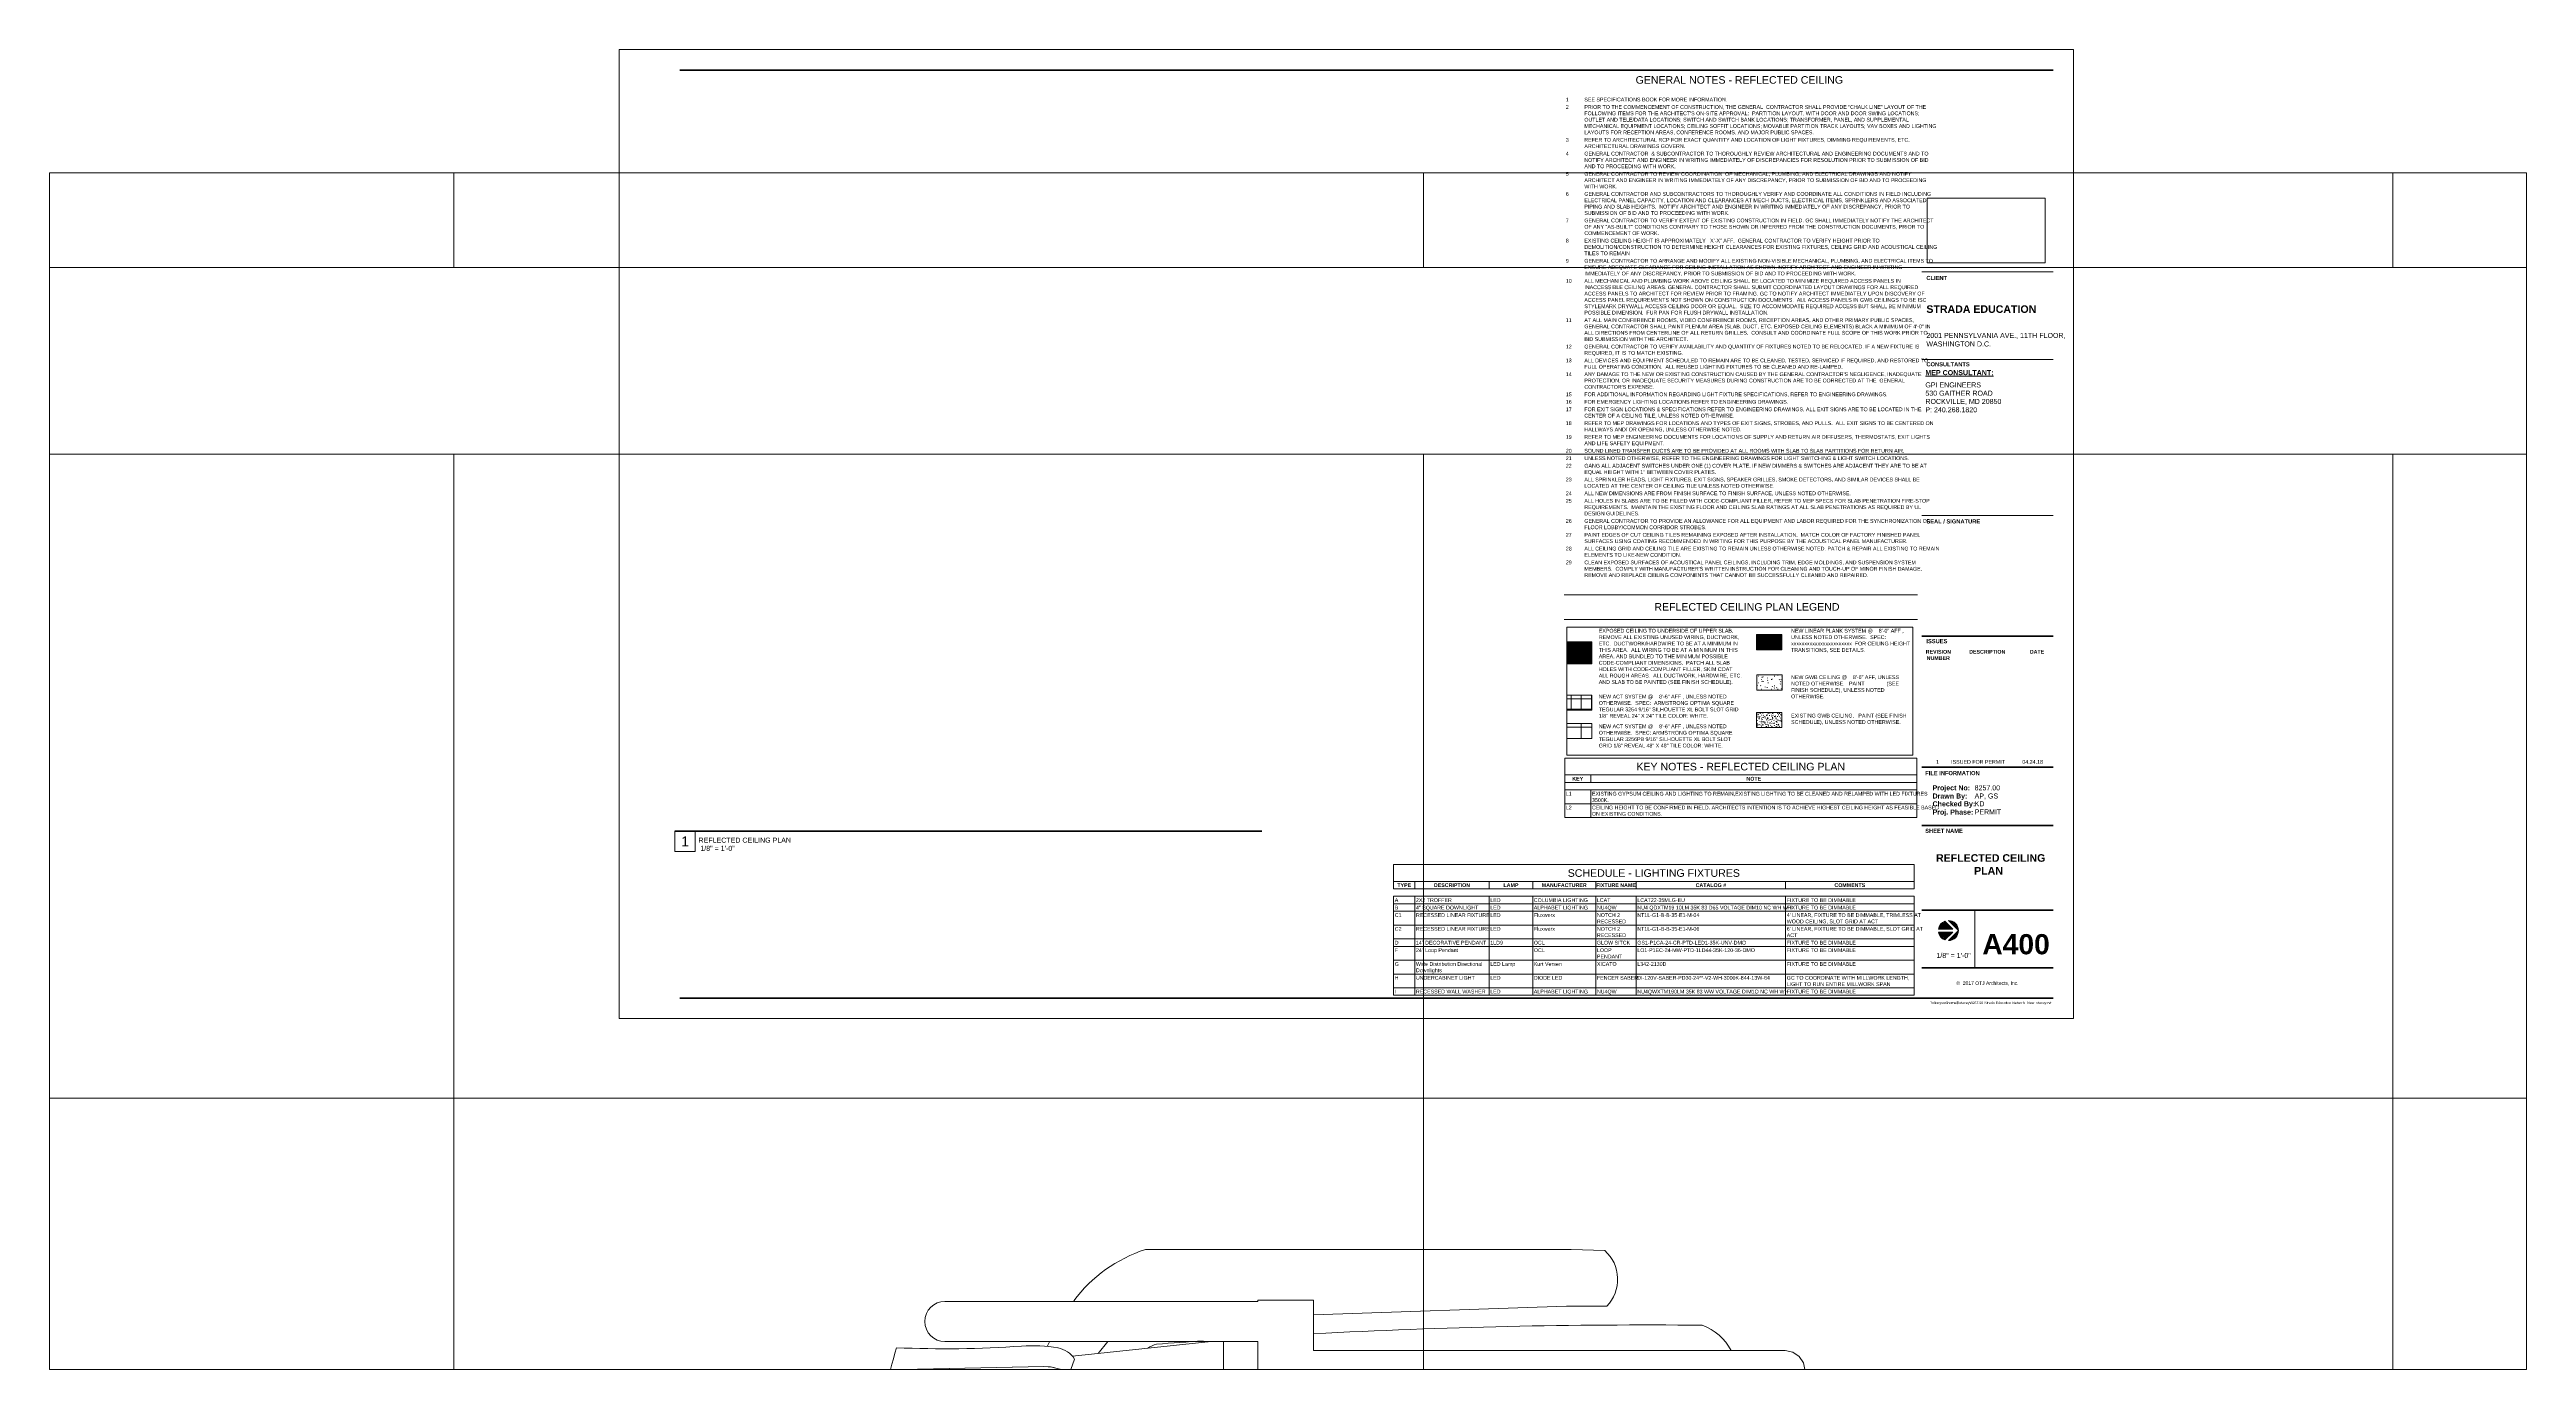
# Paper-space layout 'Layout1' of a CAD drawing. Header units: inches. Extents: x -14 to 47.3, y -8.7 to 24.
# The model-space entities are those that its viewports show. They can reach past a viewport. Long polylines and large blocks are cut down to what shows.
import ezdxf

# ---------------------------------------------------------------- set-up
doc = ezdxf.new("R2010")
doc.units = ezdxf.units.IN
doc.header["$MEASUREMENT"] = 0
for name, color, linetype, lineweight in [('A-ANNO-NOTE', 131, 'Continuous', 9), ('A-DETL', 90, 'Continuous', 9), ('A-DETL-THIN', 151, 'Continuous', 9), ('G-ANNO-SCHD', 231, 'Continuous', 9), ('G-ANNO-TEXT', 231, 'Continuous', 9), ('G-ANNO-TTLB', 6, 'Continuous', 9), ('G-ANNO-TTLB-THIN', 151, 'Continuous', 9), ('G-ANNO-TTLB-WIDE', 214, 'Continuous', 50), ('X1$0$A-CLNG-PATT', 13, 'Continuous', 13), ('X1$0$A-WALL', 113, 'Continuous', 13), ('X1$0$I-FURN', 30, 'Continuous', 9), ('X2$0$A-DETL', 90, 'Continuous', 9), ('X2$0$A-DETL-GENF', 92, 'Continuous', 9), ('X2$0$A-DETL-THIN', 151, 'Continuous', 9), ('X2$0$G-ANNO-TEXT', 231, 'Continuous', 9)]:
    doc.layers.add(name, color=color, linetype=linetype, lineweight=lineweight)
doc.layers.add('G-ANNO-NPLT', color=191, linetype='Continuous', plot=False)
doc.styles.add('Arial', font='arial.ttf', dxfattribs={"height": 0.125})
doc.styles.add('Arial_1', font='arial.ttf', dxfattribs={"height": 0.09375})
doc.styles.add('Arial_B', font='arialbd.ttf', dxfattribs={"height": 0.09375})
doc.styles.add('Swis721 Lt BT', font='swissl.ttf', dxfattribs={"height": 0.1875})
doc.styles.add('Swis721 Lt BT_1', font='swissl.ttf', dxfattribs={"height": 0.09375})
doc.styles.add('Swis721 Lt BT_2', font='swissl.ttf', dxfattribs={"height": 0.25})
doc.styles.add('Swis721 Lt BT_3', font='swissl.ttf', dxfattribs={"height": 0.088084})
doc.styles.add('Swis721 Lt BT_4', font='swissl.ttf', dxfattribs={"height": 0.125})
doc.styles.add('Swis721 Lt BT_5', font='swissl.ttf', dxfattribs={"height": 0.0625})
doc.styles.add('Swis721 Lt BT_B', font='', dxfattribs={"height": 0.09375})
doc.styles.add('Swis721 Lt BT_B_1', font='', dxfattribs={"height": 0.101562})
doc.styles.add('Swis721 Lt BT_B_2', font='', dxfattribs={"height": 0.125})
doc.styles.add('Swis721 Lt BT_B_3', font='', dxfattribs={"height": 0.5})
doc.styles.add('Swis721 Lt BT_B_4', font='', dxfattribs={"height": 0.1875})
doc.styles.add('X2$0$Swis721 Lt BT', font='swissl.ttf', dxfattribs={"height": 9})
doc.styles.get('Swis721 Lt BT_B').set_extended_font_data('Swis721 Lt BT', bold=True)
doc.styles.get('Swis721 Lt BT_B_1').set_extended_font_data('Swis721 Lt BT', bold=True)
doc.styles.get('Swis721 Lt BT_B_2').set_extended_font_data('Swis721 Lt BT', bold=True)
doc.styles.get('Swis721 Lt BT_B_3').set_extended_font_data('Swis721 Lt BT', bold=True)
doc.styles.get('Swis721 Lt BT_B_4').set_extended_font_data('Swis721 Lt BT', bold=True)
picture_1 = doc.add_image_def('image1.jpg', size_in_pixel=(2551, 1396))

# ---------------------------------------------------------------- blocks, each defined once
blk = doc.blocks.new('Viewport - View Title-792418-REFLECTED CEILING PLAN')
at = {"layer": 'G-ANNO-TTLB'}
for p, q in [((-0.5, 0), (-0.5, -0.5)), ((0, -0.5), (-0.5, -0.5)), ((0, 0), (0, -0.5))]:
    blk.add_line(p, q, dxfattribs=at)
at = {"layer": 'G-ANNO-TTLB', "lineweight": 90}
blk.add_line((-0.5, 0), (0, 0), dxfattribs=at)
blk = doc.blocks.new('Titleblock - 24 x 36 - DC _ VA-4803950-REFLECTED CEILING PLAN')
at = {"layer": 'G-ANNO-TTLB'}
h = blk.add_hatch(color=256, dxfattribs=at)
edge = h.paths.add_edge_path(flags=0)
edge.add_line((32.831, 2.42), (33.027, 2.224))
edge.add_line((33.027, 2.224), (32.672, 2.224))
edge.add_arc((32.918, 2.187), 0.249, 110.60725, 171.54348, ccw=False)
h = blk.add_hatch(color=256, dxfattribs=at)
edge = h.paths.add_edge_path(flags=0)
edge.add_line((33.027, 2.151), (32.831, 1.955))
edge.add_arc((32.918, 2.187), 0.249, 188.45652, 249.39275, ccw=False)
edge.add_line((32.672, 2.151), (33.027, 2.151))
h = blk.add_hatch(color=256, dxfattribs=at)
edge = h.paths.add_edge_path(flags=0)
edge.add_line((33.167, 2.187), (32.918, 2.436))
edge.add_arc((32.918, 2.187), 0.249, 0, 90, ccw=False)
h = blk.add_hatch(color=256, dxfattribs=at)
edge = h.paths.add_edge_path(flags=0)
edge.add_line((32.918, 1.939), (33.167, 2.187))
edge.add_arc((32.918, 2.187), 0.249, -90, 0, ccw=False)
at = {"layer": 'A-ANNO-NOTE'}
for p, q in [((32.672, 2.224), (33.027, 2.224)), ((33.027, 2.224), (32.672, 2.224)), ((32.672, 2.224), (33.027, 2.224)), ((32.672, 2.151), (33.027, 2.151)), ((33.027, 2.151), (32.672, 2.151)), ((33.027, 2.151), (32.672, 2.151)), ((32.831, 2.42), (33.027, 2.224)), ((33.027, 2.224), (32.831, 2.42)), ((33.027, 2.224), (32.831, 2.42)), ((32.831, 1.955), (33.027, 2.151)), ((33.027, 2.151), (32.831, 1.955)), ((32.831, 1.955), (33.027, 2.151)), ((32.918, 2.436), (33.167, 2.187)), ((33.167, 2.187), (32.918, 2.436)), ((32.918, 2.436), (33.167, 2.187)), ((33.167, 2.187), (32.918, 1.939)), ((32.918, 1.939), (33.167, 2.187)), ((33.167, 2.187), (32.918, 1.939))]:
    blk.add_line(p, q, dxfattribs=at)
for start, end in [(110.60725, 171.54348), (110.60725, 171.54348), (110.60725, 171.54348), (188.45652, 249.39275), (188.45652, 249.39275), (188.45652, 249.39275), (0, 90), (360, 90), (0, 90), (270, 0), (270, 360), (270, 0)]:
    blk.add_arc((32.918, 2.187), 0.249, start, end, dxfattribs=at)
at = {"layer": 'G-ANNO-TTLB'}
for p, q in [((0.012, 24.012), (0.012, 0.012)), ((36.013, 24.012), (0.012, 24.012)), ((36.013, 0.012), (36.013, 24.012)), ((32.262, 18.502), (35.512, 18.502)), ((32.262, 18.502), (35.512, 18.502)), ((0.012, 0.012), (36.013, 0.012))]:
    blk.add_line(p, q, dxfattribs=at)
at = {"layer": 'G-ANNO-TTLB-THIN'}
for p, q in [((32.262, 16.331), (35.512, 16.331)), ((32.262, 12.47), (35.512, 12.47)), ((33.575, 2.69), (33.575, 1.262))]:
    blk.add_line(p, q, dxfattribs=at)
at = {"layer": 'G-ANNO-TTLB-WIDE'}
for p, q in [((35.512, 23.502), (1.512, 23.502)), ((32.262, 9.481), (35.512, 9.481)), ((35.512, 6.238), (32.262, 6.238)), ((35.512, 4.791), (32.262, 4.791)), ((32.262, 2.69), (35.512, 2.69)), ((32.262, 1.262), (35.512, 1.262)), ((1.512, 0.512), (32.262, 0.512)), ((32.262, 0.512), (35.512, 0.512))]:
    blk.add_line(p, q, dxfattribs=at)
at = {"layer": 'G-ANNO-TTLB', "attachment_point": 1}
for s, insert, char_height, width, style in [('CLIENT', (32.373, 18.405), 0.1016, 0.57128, 'Swis721 Lt BT_B_1'), ('\\LMEP CONSULTANT:', (32.348, 16.07), 0.125, 1.94425, 'Swis721 Lt BT_B_2'), ('CONSULTANTS', (32.374, 16.266), 0.10156, 1.19938, 'Swis721 Lt BT_B_1'), ('SEAL / SIGNATURE', (32.373, 12.373), 0.10156, 1.48344, 'Swis721 Lt BT_B_1'), ('ISSUES', (32.373, 9.407), 0.1016, 0.58075, 'Swis721 Lt BT_B_1'), ('REVISION', (32.357, 9.14), 0.0937, 0.76381, 'Arial_B'), ('NUMBER', (32.38, 8.984), 0.0937, 0.71016, 'Arial_B'), ('DESCRIPTION', (33.432, 9.14), 0.09375, 1.09838, 'Arial_B'), ('DATE', (34.934, 9.14), 0.0937, 0.43556, 'Arial_B'), ('FILE INFORMATION', (32.344, 6.138), 0.10156, 1.51816, 'Swis721 Lt BT_B_1'), ('Project No:', (32.525, 5.786), 0.125, 1.05103, 'Swis721 Lt BT_B_2'), ('Drawn By:', (32.525, 5.583), 0.125, 0.96581, 'Swis721 Lt BT_B_2'), ('Checked By:', (32.525, 5.389), 0.125, 1.20253, 'Swis721 Lt BT_B_2'), ('Proj. Phase:', (32.525, 5.185), 0.125, 1.13625, 'Swis721 Lt BT_B_2'), ('SHEET NAME', (32.344, 4.708), 0.1016, 1.04156, 'Swis721 Lt BT_B_1'), ('©  2017 OTJ Architects, Inc.', (33.116, 0.93), 0.08808, 1.85587, 'Swis721 Lt BT_3')]:
    blk.add_mtext(s, dxfattribs=dict(at, insert=insert, char_height=char_height, width=width, style=style))
at = {"layer": 'G-ANNO-TTLB'}
image = blk.add_image(picture_1, insert=(32.391, 18.726), size_in_units=(2.926, 1.601), dxfattribs=at)
image.dxf.flags = 7
blk = doc.blocks.new('X1$0$F-Haworth_Chair_X99-Seminar - X99 Seminar Chair with Glides-5034159-FIRST FLOOR RCP')
at = {"layer": 'X1$0$I-FURN'}
for p, q in [((-8.82, -0.893), (-8.82, 10.778)), ((-7.829, 10.778), (-7.829, -2.271)), ((7.829, -2.271), (7.829, 10.778)), ((8.82, 10.778), (8.82, -0.893)), ((-11.324, 5.482), (-11.295, 6.317)), ((-9.919, 6.365), (-9.919, 5.365)), ((9.919, 5.365), (9.919, 6.365)), ((11.295, 6.317), (11.324, 5.482)), ((-11.324, -5.058), (-11.324, 5.482)), ((-9.919, 5.365), (-9.705, -0.893)), ((9.705, -0.893), (9.919, 5.365)), ((11.324, 5.482), (11.324, -5.058)), ((-10.07, -0.893), (-8.82, -0.893)), ((-10.07, -2.271), (-10.07, -0.893)), ((8.82, -0.893), (10.07, -0.893)), ((10.07, -0.893), (10.07, -2.271)), ((-10.038, -2.271), (-10.07, -2.271)), ((-10.038, -10.021), (-10.038, -2.271)), ((-9.042, -2.271), (-9.042, -10.021)), ((-7.829, -2.271), (-9.042, -2.271)), ((9.042, -2.271), (7.829, -2.271)), ((9.042, -10.021), (9.042, -2.271)), ((10.038, -2.271), (10.038, -10.021)), ((10.07, -2.271), (10.038, -2.271)), ((-9.042, -3.122), (9.042, -3.122)), ((-8.681, -6.866), (-9.042, -3.429)), ((9.042, -3.429), (8.681, -6.866)), ((-9.042, -5.987), (-8.748, -6.225)), ((8.748, -6.225), (9.042, -5.987)), ((-8.61, -6.81), (-8.235, -6.946)), ((8.235, -6.946), (8.61, -6.81)), ((-8.423, -7.569), (-8.345, -11.369)), ((-8.342, -11.518), (-8.423, -7.569)), ((8.423, -7.569), (8.342, -11.518)), ((8.345, -11.369), (8.423, -7.569))]:
    blk.add_line(p, q, dxfattribs=at)
for centre, radius, start, end in [((-8.324, 10.778), 0.495, 0, 180), ((8.324, 10.778), 0.495, 0, 180), ((0, -75.008), 84.963, 84.71194, 95.28806), ((-8.213, 8.279), 1.314, 117.64726, 159.95675), ((8.213, 8.279), 1.314, 20.04325, 62.35274), ((144.065, 7.322), 153.519, 179.47495, 183.06807), ((-144.065, 7.322), 153.519, 356.93193, 0.52505), ((-10.584, 5.679), 0.956, 45.89014, 138.10986), ((10.584, 5.679), 0.956, 41.89014, 134.10986), ((144.065, 7.322), 153.519, 184.08937, 184.52132), ((-144.065, 7.322), 153.519, 355.47868, 355.91063), ((-8.236, -4.592), 0.763, 194.23375, 212.36838), ((8.236, -4.592), 0.763, 327.63162, 345.76625), ((-7.872, -3.924), 3.634, 198.17893, 233.13312), ((7.872, -3.924), 3.634, 306.86688, 341.82107), ((-7.37, -7.548), 1.054, 95.95537, 181.17861), ((0, 26.495), 33.832, 257.22846, 282.77154), ((7.37, -7.548), 1.054, 358.82139, 84.04463), ((-5.201, -7.865), 3.739, 170.09358, 184.01435), ((-8.28, -7.327), 0.613, 122.54268, 170.09358), ((-7.37, -7.548), 1.054, 145.20015, 181.17861), ((7.37, -7.548), 1.054, 358.82139, 34.79985), ((8.28, -7.327), 0.613, 9.90642, 57.45732), ((5.201, -7.865), 3.739, 355.98565, 9.90642), ((-4.708, 1.148), 9.612, 243.12307, 243.99641), ((4.708, 1.148), 9.612, 296.00359, 296.87693), ((-36.062, -10.03), 27.198, 357.48818, 4.01435), ((36.062, -10.03), 27.198, 175.98565, 182.51182), ((-9.54, -10.021), 0.498, 180, 0), ((9.54, -10.021), 0.498, 180, 0), ((0.002, 20.729), 33.165, 254.44776, 255.42343), ((0.001, 20.292), 32.885, 255.30403, 284.69254), ((-0.002, 20.729), 33.165, 284.57657, 285.55224)]:
    blk.add_arc(centre, radius, start, end, dxfattribs=at)
blk = doc.blocks.new('X1')
at = {"layer": 'X1$0$A-CLNG-PATT'}
h = blk.add_hatch(dxfattribs=at)
h.set_pattern_fill('FP1_22', color=256, style=0, pattern_type=2)
h.set_pattern_definition([(90, (68.013, 110.815), (24, -1e-15), []), (0, (68.013, 110.815), (0, -24), [])])
h.paths.add_polyline_path([(-8.618, 18.61), (101.071, 18.61), (101.071, 56.056), (126.071, 56.056), (126.071, 206.056), (101.071, 206.056), (101.071, 233.759), (-27.987, 233.759), (-27.987, 18.61)], flags=0)
h.paths.add_polyline_path([(20.169, 38.783), (-3.893, 38.813), (-3.863, 62.846), (20.169, 62.816), (20.169, 38.785)], flags=0)
h.paths.add_polyline_path([(91.859, 38.783), (67.857, 38.813), (67.887, 62.846), (91.919, 62.816), (91.889, 38.783), (91.86, 38.783)], flags=0)
h.paths.add_polyline_path([(73.035, 40.243), (86.741, 40.243), (86.741, 61.386), (73.035, 61.386), (73.035, 45.624)], flags=0)
h.paths.add_polyline_path([(1.285, 40.243), (14.991, 40.243), (14.991, 61.386), (1.285, 61.386), (1.285, 45.624)], flags=0)
h.paths.add_polyline_path([(67.901, 110.783), (67.857, 110.813), (67.887, 134.846), (91.919, 134.816), (91.889, 110.783), (67.917, 110.783)], flags=0)
h.paths.add_polyline_path([(-3.834, 110.783), (-3.893, 110.813), (-3.863, 134.846), (20.169, 134.816), (20.139, 110.783), (-3.833, 110.783)], flags=0)
h.paths.add_polyline_path([(2.028, 112.243), (14.991, 112.243), (14.991, 133.386), (1.285, 133.386), (1.285, 112.243)], flags=0)
h.paths.add_polyline_path([(73.035, 112.243), (86.741, 112.243), (86.741, 133.386), (73.035, 133.386), (73.035, 118.425)], flags=0)
h.paths.add_polyline_path([(17.998, 182.783), (-4.018, 182.813), (-3.988, 206.846), (20.044, 206.816), (20.014, 182.783), (18.584, 182.783)], flags=0)
h.paths.add_polyline_path([(91.859, 182.783), (67.857, 182.813), (67.887, 206.846), (91.919, 206.816), (91.889, 182.783), (91.875, 182.783)], flags=0)
h.paths.add_polyline_path([(12.675, 184.243), (14.866, 184.243), (14.866, 205.386), (1.16, 205.386), (1.16, 184.243), (7.974, 184.243)], flags=0)
h.paths.add_polyline_path([(76.555, 184.243), (86.741, 184.243), (86.741, 205.386), (73.035, 205.386), (73.035, 184.243), (73.893, 184.243)], flags=0)
h = blk.add_hatch(dxfattribs=at)
h.set_pattern_fill('FP1_23', color=256, style=0, pattern_type=2)
h.set_pattern_definition([(90, (68.013, -49.98), (24, -1e-15), []), (0, (68.013, -49.98), (0, -24), [])])
h.paths.add_polyline_path([(-27.987, -160.944), (101.071, -160.944), (101.071, -123.944), (126.071, -123.944), (126.071, 13.985), (-27.987, 13.985), (-27.987, -121.681)], flags=0)
h.paths.add_polyline_path([(19.451, -121.681), (-3.951, -121.681), (-3.951, -98.279), (19.451, -98.279), (19.451, -119.831)], flags=0)
h.paths.add_polyline_path([(91.839, -121.681), (68.437, -121.681), (68.437, -98.279), (91.839, -98.279), (91.839, -119.831)], flags=0)
h.paths.add_polyline_path([(17.998, -49.681), (-3.951, -49.681), (-3.951, -26.279), (19.451, -26.279), (19.451, -49.681)], flags=0)
h.paths.add_polyline_path([(68.437, -49.681), (68.437, -26.279), (91.839, -26.279), (91.839, -49.681), (71.232, -49.681)], flags=0)
at = {"layer": 'X1$0$A-WALL'}
for p, q in [((-32.612, 18.61), (132.071, 18.61)), ((132.071, 13.985), (-32.612, 13.985))]:
    blk.add_line(p, q, dxfattribs=at)
at = {"layer": 'X1$0$I-FURN', "rotation": 270.0000000000002}
blk.add_blockref('X1$0$F-Haworth_Chair_X99-Seminar - X99 Seminar Chair with Glides-5034159-FIRST FLOOR RCP', (18.205, -17.037), dxfattribs=at)
blk = doc.blocks.new('X2')
at = {"layer": 'X2$0$A-DETL-GENF'}
for points in [[(2136.818, -5.819), (2136.818, 30.181), (2076.818, 30.181), (2076.818, -5.819), (2077.508, -5.819)], [(1685.726, -39.774), (1685.726, 12.599), (1625.726, 12.599), (1625.726, -39.774)]]:
    blk.add_hatch(color=7, dxfattribs=at).paths.add_polyline_path(points, flags=0)
h = blk.add_hatch(dxfattribs=at)
h.set_pattern_fill('FP2_38', style=0, pattern_type=2)
h.set_pattern_definition([(0, (0, 0), (30.72, 7.68), [1.267, -21.773, 1.267, -21.773, -122.88]), (0, (0, 0), (30.72, 7.68), [-46.08, 1.267, -44.813, 1.267, -21.773, -53.76]), (0, (0, 0), (30.72, 7.68), [-115.2, 1.267, -14.093, 1.267, -37.133]), (120, (11.52, 3.84), (-22.011075, 22.7643), [1.267, -21.773, 1.267, -21.773, -122.88]), (120, (11.52, 3.84), (-22.011075, 22.7643), [-46.08, 1.267, -44.813, 1.267, -21.773, -53.76]), (120, (11.52, 3.84), (-22.011075, 22.7643), [-115.2, 1.267, -14.093, 1.267, -37.133]), (240, (15.36, 19.2), (-8.708925, -30.4443), [1.267, -21.773, 1.267, -21.773, -122.88]), (240, (15.36, 19.2), (-8.708925, -30.4443), [-46.08, 1.267, -44.813, 1.267, -21.773, -53.76]), (240, (15.36, 19.2), (-8.708925, -30.4443), [-115.2, 1.267, -14.093, 1.267, -37.133])])
h.paths.add_polyline_path([(2137.508, -102.034), (2137.508, -66.034), (2077.508, -66.034), (2077.508, -102.034)], flags=0)
h = blk.add_hatch(dxfattribs=at)
h.set_pattern_fill('FP2_40', style=0, pattern_type=2)
h.set_pattern_definition([(0, (326.485, -171.138), (0, 24), []), (90, (326.485, -171.138), (-24, 1e-15), [])])
h.paths.add_polyline_path([(1685.726, -149.946), (1685.726, -113.946), (1625.726, -113.946), (1625.726, -149.946)], flags=0)
h = blk.add_hatch(dxfattribs=at)
h.set_pattern_fill('FP2_39', style=0, pattern_type=2)
h.set_pattern_definition([(0, (0, 0), (15.36, 3.84), [1.267, -10.253, 1.267, -10.253, -61.44]), (0, (0, 0), (15.36, 3.84), [-23.04, 1.267, -21.773, 1.267, -10.253, -26.88]), (0, (0, 0), (15.36, 3.84), [-57.6, 1.267, -6.413, 1.267, -17.933]), (120, (5.76, 1.92), (-11.0055376, 11.38215), [1.267, -10.253, 1.267, -10.253, -61.44]), (120, (5.76, 1.92), (-11.0055376, 11.38215), [-23.04, 1.267, -21.773, 1.267, -10.253, -26.88]), (120, (5.76, 1.92), (-11.0055376, 11.38215), [-57.6, 1.267, -6.413, 1.267, -17.933]), (240, (7.68, 9.6), (-4.3544624, -15.22215), [1.267, -10.253, 1.267, -10.253, -61.44]), (240, (7.68, 9.6), (-4.3544624, -15.22215), [-23.04, 1.267, -21.773, 1.267, -10.253, -26.88]), (240, (7.68, 9.6), (-4.3544624, -15.22215), [-57.6, 1.267, -6.413, 1.267, -17.933])])
h.paths.add_polyline_path([(2077.508, -190.978), (2136.818, -190.978), (2136.818, -154.978), (2076.818, -154.978), (2076.818, -190.978)], flags=0)
h = blk.add_hatch(dxfattribs=at)
h.set_pattern_fill('FP2_41', style=0, pattern_type=2)
h.set_pattern_definition([(0, (326.485, -238.39), (0, 48), []), (90, (326.485, -238.39), (-48, 3e-15), [])])
h.paths.add_polyline_path([(1685.726, -217.196), (1685.726, -181.196), (1625.726, -181.196), (1625.726, -217.196)], flags=0)
at = {"layer": 'X2$0$A-DETL'}
for p, q in [((2084.818, -5.819), (2084.818, 30.181)), ((2092.818, -5.819), (2092.818, 30.181)), ((2100.818, -5.819), (2100.818, 30.181)), ((2108.818, -5.819), (2108.818, 30.181)), ((2116.818, -5.819), (2116.818, 30.181)), ((2124.818, -5.819), (2124.818, 30.181)), ((2132.818, -5.819), (2132.818, 30.181))]:
    blk.add_line(p, q, dxfattribs=at)
at = {"layer": 'X2$0$A-DETL-THIN'}
for p, q in [((2136.818, 30.181), (2076.818, 30.181)), ((2076.818, 30.181), (2076.818, -5.819)), ((2136.818, -5.819), (2136.818, 30.181)), ((1685.726, 12.599), (1625.726, 12.599)), ((1625.726, 12.599), (1625.726, -39.774)), ((1685.726, -39.774), (1685.726, 12.599)), ((2076.818, -5.819), (2136.818, -5.819)), ((1625.726, -39.774), (1685.726, -39.774)), ((2137.508, -66.034), (2077.508, -66.034)), ((2077.508, -66.034), (2077.508, -102.034)), ((2137.508, -102.034), (2137.508, -66.034)), ((2077.508, -102.034), (2137.508, -102.034)), ((1685.726, -113.946), (1625.726, -113.946)), ((1625.726, -113.946), (1625.726, -149.946)), ((1685.726, -149.946), (1685.726, -113.946)), ((1625.726, -149.946), (1685.726, -149.946)), ((2136.818, -154.978), (2076.818, -154.978)), ((2076.818, -154.978), (2076.818, -190.978)), ((2136.818, -190.978), (2136.818, -154.978)), ((1685.726, -181.196), (1625.726, -181.196)), ((1625.726, -181.196), (1625.726, -217.196)), ((1685.726, -217.196), (1685.726, -181.196)), ((2076.818, -190.978), (2136.818, -190.978)), ((1625.726, -217.196), (1685.726, -217.196))]:
    blk.add_line(p, q, dxfattribs=at)
at = {"layer": 'X2$0$G-ANNO-TEXT', "color": 7, "char_height": 9, "attachment_point": 1, "style": 'X2$0$Swis721 Lt BT'}
for s, insert, width in [('NEW LINEAR PLANK SYSTEM @    8\'-0" AFF , ', (2159.022, 43.751), 312.09), ('EXPOSED CEILING TO UNDERSIDE OF UPPER SLAB.  ', (1701.931, 43.751), 377.538), ('REMOVE ALL EXISTING UNUSED WIRING, DUCTWORK, ', (1701.931, 28.501), 388.749), ('UNLESS NOTED OTHERWISE.  SPEC:  ', (2159.022, 28.501), 268.458), ('ETC.  DUCTWORK/HARDWIRE TO BE AT A MINIMUM IN ', (1701.931, 13.251), 386.628), ('xxxxxxxxxxxxxxxxxxxxxxx  FOR CEILING HEIGHT ', (2159.022, 13.251), 323.907), ('THIS AREA.  ALL WIRING TO BE AT A MINIMUM IN THIS ', (1701.931, -1.999), 384.507), ('TRANSITIONS, SEE DETAILS.', (2159.022, -1.999), 199.677), ('AREA, AND BUNDLED TO THE MINIMUM POSSIBLE ', (1701.931, -17.249), 361.479), ('CODE-COMPLIANT DIMENSIONS.  PATCH ALL SLAB ', (1701.931, -32.499), 366.327), ('HOLES WITH CODE-COMPLIANT FILLER, SKIM COAT ', (1701.931, -47.749), 372.084), ('ALL ROUGH AREAS.  ALL DUCTWORK, HARDWIRE, ETC. ', (1701.931, -62.999), 396.021), ('NEW GWB CEILING @    8\'-6" AFF, UNLESS ', (2159.022, -66.702), 301.485), ('AND SLAB TO BE PAINTED (SEE FINISH SCHEDULE).', (1701.931, -78.249), 368.145), ('NOTED OTHERWISE.   PAINT               (SEE ', (2159.022, -81.952), 300.879), ('FINISH SCHEDULE), UNLESS NOTED ', (2159.022, -97.202), 262.398), ('NEW ACT SYSTEM @    8\'-6" AFF , UNLESS NOTED ', (1701.931, -112.86), 354.51), ('OTHERWISE.', (2159.022, -112.452), 90.294), ('OTHERWISE.  SPEC:  ARMSTRONG OPTIMA SQUARE ', (1701.931, -128.11), 373.296), ('TEGULAR 3254 9/16" SILHOUETTE XL BOLT SLOT GRID ', (1701.931, -143.36), 386.628), ('1/8" REVEAL 24" X 24" TILE COLOR: WHITE.', (1701.931, -158.61), 296.334), ('EXISTING GWB CEILING.   PAINT (SEE FINISH ', (2159.022, -158.139), 318.453), ('SCHEDULE), UNLESS NOTED OTHERWISE.', (2159.022, -173.389), 301.182), ('NEW ACT SYSTEM @    8\'-6" AFF , UNLESS NOTED ', (1701.931, -183.632), 354.51), ('OTHERWISE.  SPEC: ARMSTRONG OPTIMA SQUARE ', (1701.931, -198.882), 369.054), ('TEGULAR 3256PB 9/16" SILHOUETTE XL BOLT SLOT ', (1701.931, -214.132), 365.721), ('GRID 1/8" REVEAL 48" X 48" TILE COLOR: WHITE.', (1701.931, -229.382), 336.633)]:
    blk.add_mtext(s, dxfattribs=dict(at, insert=insert, width=width))

msp = doc.modelspace()

# ---------------------------------------------------------------- block references
at = {"color": 253}
msp.add_blockref('X1', (0, 0), dxfattribs=at)
at = {"color": 10}
msp.add_blockref('X2', (-1381.756, 0), dxfattribs=at)

psp = doc.layouts.get("Layout1")

# ---------------------------------------------------------------- linework, layer by layer
at = {"layer": 'A-DETL'}
for p, q in [((23.513, 10.501), (32.263, 10.501)), ((23.513, 9.891), (32.263, 9.891))]:
    psp.add_line(p, q, dxfattribs=at)
at = {"layer": 'A-DETL-THIN'}
for p, q in [((23.528, 6.457), (23.528, 6.041)), ((32.244, 6.457), (23.528, 6.457)), ((32.244, 6.041), (32.244, 6.457)), ((23.528, 6.041), (23.528, 4.986)), ((23.528, 6.041), (32.244, 6.041)), ((24.175, 5.856), (23.528, 5.856)), ((24.175, 5.67), (23.528, 5.67)), ((24.175, 6.041), (24.175, 5.856)), ((32.244, 5.856), (24.175, 5.856)), ((32.244, 5.67), (24.175, 5.67)), ((24.175, 5.67), (24.175, 5.328)), ((32.244, 6.041), (32.244, 4.986)), ((24.175, 5.328), (23.528, 5.328)), ((32.244, 4.986), (23.528, 4.986)), ((32.244, 5.328), (24.175, 5.328)), ((24.175, 5.328), (24.175, 4.986)), ((19.293, 3.822), (19.293, 3.405)), ((32.178, 3.822), (19.293, 3.822)), ((32.178, 3.405), (32.178, 3.822)), ((19.293, 3.405), (19.293, 3.22)), ((19.293, 3.405), (32.178, 3.405)), ((19.817, 3.22), (19.293, 3.22)), ((19.817, 3.405), (19.817, 3.22)), ((21.658, 3.22), (19.817, 3.22)), ((21.658, 3.405), (21.658, 3.22)), ((22.736, 3.22), (21.658, 3.22)), ((22.736, 3.405), (22.736, 3.22)), ((24.298, 3.22), (22.736, 3.22)), ((24.298, 3.405), (24.298, 3.22)), ((25.298, 3.22), (24.298, 3.22)), ((25.298, 3.405), (25.298, 3.22)), ((28.998, 3.22), (25.298, 3.22)), ((28.998, 3.405), (28.998, 3.22)), ((32.178, 3.22), (28.998, 3.22)), ((32.178, 3.405), (32.178, 3.22)), ((19.817, 3.035), (19.293, 3.035)), ((19.293, 3.035), (19.293, 2.849)), ((19.817, 2.849), (19.293, 2.849)), ((19.293, 2.849), (19.293, 2.664)), ((19.817, 2.664), (19.293, 2.664)), ((19.293, 2.664), (19.293, 2.322)), ((21.658, 3.035), (19.817, 3.035)), ((19.817, 3.035), (19.817, 2.849)), ((21.658, 2.849), (19.817, 2.849)), ((19.817, 2.849), (19.817, 2.664)), ((21.658, 2.664), (19.817, 2.664)), ((19.817, 2.664), (19.817, 2.322)), ((22.736, 3.035), (21.658, 3.035)), ((21.658, 3.035), (21.658, 2.849)), ((22.736, 2.849), (21.658, 2.849)), ((21.658, 2.849), (21.658, 2.664)), ((22.736, 2.664), (21.658, 2.664)), ((21.658, 2.664), (21.658, 2.322)), ((24.298, 3.035), (22.736, 3.035)), ((22.736, 3.035), (22.736, 2.849)), ((24.298, 2.849), (22.736, 2.849)), ((22.736, 2.849), (22.736, 2.664)), ((24.298, 2.664), (22.736, 2.664)), ((22.736, 2.664), (22.736, 2.322)), ((25.298, 3.035), (24.298, 3.035)), ((24.298, 3.035), (24.298, 2.849)), ((25.298, 2.849), (24.298, 2.849)), ((24.298, 2.849), (24.298, 2.664)), ((25.298, 2.664), (24.298, 2.664)), ((24.298, 2.664), (24.298, 2.322)), ((28.998, 3.035), (25.298, 3.035)), ((25.298, 3.035), (25.298, 2.849)), ((28.998, 2.849), (25.298, 2.849)), ((25.298, 2.849), (25.298, 2.664)), ((28.998, 2.664), (25.298, 2.664)), ((25.298, 2.664), (25.298, 2.322)), ((32.178, 3.035), (28.998, 3.035)), ((28.998, 3.035), (28.998, 2.849)), ((32.178, 2.849), (28.998, 2.849)), ((28.998, 2.849), (28.998, 2.664)), ((32.178, 2.664), (28.998, 2.664)), ((28.998, 2.664), (28.998, 2.322)), ((32.178, 3.035), (32.178, 2.849)), ((32.178, 2.849), (32.178, 2.664)), ((32.178, 2.664), (32.178, 2.322)), ((19.817, 2.322), (19.293, 2.322)), ((19.293, 2.322), (19.293, 1.98)), ((19.817, 1.98), (19.293, 1.98)), ((19.293, 1.98), (19.293, 1.795)), ((21.658, 2.322), (19.817, 2.322)), ((19.817, 2.322), (19.817, 1.98)), ((21.658, 1.98), (19.817, 1.98)), ((19.817, 1.98), (19.817, 1.795)), ((22.736, 2.322), (21.658, 2.322)), ((21.658, 2.322), (21.658, 1.98)), ((22.736, 1.98), (21.658, 1.98)), ((21.658, 1.98), (21.658, 1.795)), ((24.298, 2.322), (22.736, 2.322)), ((22.736, 2.322), (22.736, 1.98)), ((24.298, 1.98), (22.736, 1.98)), ((22.736, 1.98), (22.736, 1.795)), ((25.298, 2.322), (24.298, 2.322)), ((24.298, 2.322), (24.298, 1.98)), ((25.298, 1.98), (24.298, 1.98)), ((24.298, 1.98), (24.298, 1.795)), ((28.998, 2.322), (25.298, 2.322)), ((25.298, 2.322), (25.298, 1.98)), ((28.998, 1.98), (25.298, 1.98)), ((25.298, 1.98), (25.298, 1.795)), ((32.178, 2.322), (28.998, 2.322)), ((28.998, 2.322), (28.998, 1.98)), ((32.178, 1.98), (28.998, 1.98)), ((28.998, 1.98), (28.998, 1.795)), ((32.178, 2.322), (32.178, 1.98)), ((32.178, 1.98), (32.178, 1.795)), ((19.817, 1.795), (19.293, 1.795)), ((19.293, 1.795), (19.293, 1.452)), ((19.817, 1.452), (19.293, 1.452)), ((19.293, 1.452), (19.293, 1.11)), ((21.658, 1.795), (19.817, 1.795)), ((19.817, 1.795), (19.817, 1.452)), ((21.658, 1.452), (19.817, 1.452)), ((19.817, 1.452), (19.817, 1.11)), ((22.736, 1.795), (21.658, 1.795)), ((21.658, 1.795), (21.658, 1.452)), ((22.736, 1.452), (21.658, 1.452)), ((21.658, 1.452), (21.658, 1.11)), ((24.298, 1.795), (22.736, 1.795)), ((22.736, 1.795), (22.736, 1.452)), ((24.298, 1.452), (22.736, 1.452)), ((22.736, 1.452), (22.736, 1.11)), ((25.298, 1.795), (24.298, 1.795)), ((24.298, 1.795), (24.298, 1.452)), ((25.298, 1.452), (24.298, 1.452)), ((24.298, 1.452), (24.298, 1.11)), ((28.998, 1.795), (25.298, 1.795)), ((25.298, 1.795), (25.298, 1.452)), ((28.998, 1.452), (25.298, 1.452)), ((25.298, 1.452), (25.298, 1.11)), ((32.178, 1.795), (28.998, 1.795)), ((28.998, 1.795), (28.998, 1.452)), ((32.178, 1.452), (28.998, 1.452)), ((28.998, 1.452), (28.998, 1.11)), ((32.178, 1.795), (32.178, 1.452)), ((32.178, 1.452), (32.178, 1.11)), ((19.817, 1.11), (19.293, 1.11)), ((19.293, 1.11), (19.293, 0.768)), ((19.817, 0.768), (19.293, 0.768)), ((19.293, 0.768), (19.293, 0.583)), ((21.658, 1.11), (19.817, 1.11)), ((19.817, 1.11), (19.817, 0.768)), ((21.658, 0.768), (19.817, 0.768)), ((19.817, 0.768), (19.817, 0.583)), ((22.736, 1.11), (21.658, 1.11)), ((21.658, 1.11), (21.658, 0.768)), ((22.736, 0.768), (21.658, 0.768)), ((21.658, 0.768), (21.658, 0.583)), ((24.298, 1.11), (22.736, 1.11)), ((22.736, 1.11), (22.736, 0.768)), ((24.298, 0.768), (22.736, 0.768)), ((22.736, 0.768), (22.736, 0.583)), ((25.298, 1.11), (24.298, 1.11)), ((24.298, 1.11), (24.298, 0.768)), ((25.298, 0.768), (24.298, 0.768)), ((24.298, 0.768), (24.298, 0.583)), ((28.998, 1.11), (25.298, 1.11)), ((25.298, 1.11), (25.298, 0.768)), ((28.998, 0.768), (25.298, 0.768)), ((25.298, 0.768), (25.298, 0.583)), ((32.178, 1.11), (28.998, 1.11)), ((28.998, 1.11), (28.998, 0.768)), ((32.178, 0.768), (28.998, 0.768)), ((28.998, 0.768), (28.998, 0.583)), ((32.178, 1.11), (32.178, 0.768)), ((32.178, 0.768), (32.178, 0.583)), ((19.817, 0.583), (19.293, 0.583)), ((21.658, 0.583), (19.817, 0.583)), ((22.736, 0.583), (21.658, 0.583)), ((24.298, 0.583), (22.736, 0.583)), ((25.298, 0.583), (24.298, 0.583)), ((28.998, 0.583), (25.298, 0.583)), ((32.178, 0.583), (28.998, 0.583))]:
    psp.add_line(p, q, dxfattribs=at)
at = {"layer": 'G-ANNO-NPLT', "lineweight": 90}
psp.add_line((1.999, 4.648), (16.031, 4.648), dxfattribs=at)

# ---------------------------------------------------------------- block references
at = {"layer": 'G-ANNO-TTLB'}
for name, p in [('Titleblock - 24 x 36 - DC _ VA-4803950-REFLECTED CEILING PLAN', (0.11, 0)), ('Viewport - View Title-792418-REFLECTED CEILING PLAN', (1.999, 4.648))]:
    psp.add_blockref(name, p, dxfattribs=at)

# ---------------------------------------------------------------- texts
at = {"layer": 'G-ANNO-SCHD'}
for s, insert, char_height, width, attachment_point, line_spacing_factor, style in [('GENERAL NOTES - REFLECTED CEILING', (27.852, 23.353), 0.1875, 5.72439, 2, 1.005062, 'Swis721 Lt BT'), ('1', (23.556, 22.82), 0.0937, 0.0831, 1, 1.005062, 'Swis721 Lt BT_1'), ('SEE SPECIFICATIONS BOOK FOR MORE INFORMATION.', (24.015, 22.82), 0.09375, 3.95555, 1, 1.005062, 'Swis721 Lt BT_1'), ('2', (23.556, 22.635), 0.0937, 0.0831, 1, 1.005062, 'Swis721 Lt BT_1'), ("PRIOR TO THE COMMENCEMENT OF CONSTRUCTION, THE GENERAL  CONTRACTOR SHALL PROVIDE “CHALK LINE” LAYOUT OF THE\\PFOLLOWING ITEMS FOR THE ARCHITECT'S ON-SITE APPROVAL:  PARTITION LAYOUT, WITH DOOR AND DOOR SWING LOCATIONS;\\POUTLET AND TELE/DATA LOCATIONS; SWITCH AND SWITCH BANK LOCATIONS; TRANSFORMER, PANEL, AND SUPPLEMENTAL\\PMECHANICAL EQUIPMENT LOCATIONS; CEILING SOFFIT LOCATIONS; MOVABLE PARTITION TRACK LAYOUTS; VAV BOXES AND LIGHTING\\PLAYOUTS FOR RECEPTION AREAS, CONFERENCE ROOMS, AND MAJOR PUBLIC SPACES.", (24.015, 22.635), 0.09375, 9.73098, 1, 1.005062, 'Swis721 Lt BT_1'), ('4', (23.556, 21.48), 0.0937, 0.0831, 1, 1.005062, 'Swis721 Lt BT_1'), ('3', (23.556, 21.822), 0.0937, 0.0831, 1, 1.005062, 'Swis721 Lt BT_1'), ('REFER TO ARCHITECTURAL RCP FOR EXACT QUANTITY AND LOCATION OF LIGHT FIXTURES, DIMMING REQUIREMENTS, ETC.\\PARCHITECTURAL DRAWINGS GOVERN.', (24.015, 21.822), 0.09375, 8.94272, 1, 1.005062, 'Swis721 Lt BT_1'), ('GENERAL CONTRACTOR  & SUBCONTRACTOR TO THOROUGHLY REVIEW ARCHITECTURAL AND ENGINEERING DOCUMENTS AND TO\\PNOTIFY ARCHITECT AND ENGINEER IN WRITING IMMEDIATELY OF DISCREPANCIES FOR RESOLUTION PRIOR TO SUBMISSION OF BID\\PAND TO PROCEEDING WITH WORK.', (24.015, 21.48), 0.09375, 9.52442, 1, 1.005062, 'Swis721 Lt BT_1'), ('5', (23.556, 20.98), 0.0937, 0.0831, 1, 1.005062, 'Swis721 Lt BT_1'), ('GENERAL CONTRACTOR TO REVIEW COORDINATION  OF MECHANICAL, PLUMBING, AND ELECTRICAL DRAWINGS AND NOTIFY\\PARCHITECT AND ENGINEER IN WRITING IMMEDIATELY OF ANY DISCREPANCY, PRIOR TO SUBMISSION OF BID AND TO PROCEEDING\\PWITH WORK.', (24.015, 20.98), 0.09375, 9.43301, 1, 1.005062, 'Swis721 Lt BT_1'), ('6', (23.556, 20.481), 0.0937, 0.0831, 1, 1.005062, 'Swis721 Lt BT_1'), ('GENERAL CONTRACTOR AND SUBCONTRACTORS TO THOROUGHLY VERIFY AND COORDINATE ALL CONDITIONS IN FIELD INCLUDING\\PELECTRICAL PANEL CAPACITY, LOCATION AND CLEARANCES AT MECH DUCTS, ELECTRICAL ITEMS, SPRINKLERS AND ASSOCIATED\\PPIPING AND SLAB HEIGHTS.  NOTIFY ARCHITECT AND ENGINEER IN WRITING IMMEDIATELY OF ANY DISCREPANCY, PRIOR TO\\PSUBMISSION OF BID AND TO PROCEEDING WITH WORK.', (24.015, 20.481), 0.09375, 9.61464, 1, 1.005062, 'Swis721 Lt BT_1'), ('7', (23.556, 19.825), 0.0937, 0.0831, 1, 1.005062, 'Swis721 Lt BT_1'), ('GENERAL CONTRACTOR TO VERIFY EXTENT OF EXISTING CONSTRUCTION IN FIELD. GC SHALL IMMEDIATELY NOTIFY THE ARCHITECT\\POF ANY "AS-BUILT" CONDITIONS CONTRARY TO THOSE SHOWN OR INFERRED FROM THE CONSTRUCTION DOCUMENTS, PRIOR TO\\PCOMMENCEMENT OF WORK.', (24.015, 19.825), 0.09375, 9.57428, 1, 1.005062, 'Swis721 Lt BT_1'), ('8', (23.556, 19.325), 0.0937, 0.0831, 1, 1.005062, 'Swis721 Lt BT_1'), ('EXISTING CEILING HEIGHT IS APPROXIMATELY   X\'-X" AFF.  GENERAL CONTRACTOR TO VERIFY HEIGHT PRIOR TO\\PDEMOLITION/CONSTRUCTION TO DETERMINE HEIGHT CLEARANCES FOR EXISTING FIXTURES, CEILING GRID AND ACOUSTICAL CEILING\\PTILES TO REMAIN', (24.015, 19.325), 0.09375, 9.74998, 1, 1.005062, 'Swis721 Lt BT_1'), ('9', (23.556, 18.826), 0.0937, 0.0831, 1, 1.005062, 'Swis721 Lt BT_1'), ('GENERAL CONTRACTOR TO ARRANGE AND MODIFY ALL EXISTING NON-VISIBLE MECHANICAL, PLUMBING, AND ELECTRICAL ITEMS TO\\PENSURE ADEQUATE CLEARANCE FOR CEILING INSTALLATION AS SHOWN. NOTIFY ARCHITECT AND ENGINEER IN WRITING\\PIMMEDIATELY OF ANY DISCREPANCY, PRIOR TO SUBMISSION OF BID AND TO PROCEEDING WITH WORK.', (24.015, 18.826), 0.09375, 9.63957, 1, 1.005062, 'Swis721 Lt BT_1'), ('10', (23.556, 18.327), 0.0937, 0.1662, 1, 1.005062, 'Swis721 Lt BT_1'), ('ALL MECHANICAL AND PLUMBING WORK ABOVE CEILING SHALL BE LOCATED TO MINIMIZE REQUIRED ACCESS PANELS IN\\PINACCESSIBLE CEILING AREAS. GENERAL CONTRACTOR SHALL SUBMIT COORDINATED LAYOUT DRAWINGS FOR ALL REQUIRED\\PACCESS PANELS TO ARCHITECT FOR REVIEW PRIOR TO FRAMING. GC TO NOTIFY ARCHITECT IMMEDIATELY UPON DISCOVERY OF\\PACCESS PANEL REQUIREMENTS NOT SHOWN ON CONSTRUCTION DOCUMENTS.  ALL ACCESS PANELS IN GWB CEILINGS TO BE ISC\\PSTYLEMARK DRYWALL ACCESS CEILING DOOR OR EQUAL.  SIZE TO ACCOMMODATE REQUIRED ACCESS BUT SHALL BE MINIMUM\\PPOSSIBLE DIMENSION.  FUR PAN FOR FLUSH DRYWALL INSTALLATION.', (24.015, 18.327), 0.09375, 9.49593, 1, 1.005062, 'Swis721 Lt BT_1'), ('11', (23.556, 17.357), 0.0937, 0.1662, 1, 1.005062, 'Swis721 Lt BT_1'), ('AT ALL MAIN CONFERENCE ROOMS, VIDEO CONFERENCE ROOMS, RECEPTION AREAS, AND OTHER PRIMARY PUBLIC SPACES,\\PGENERAL CONTRACTOR SHALL PAINT PLENUM AREA (SLAB, DUCT, ETC. EXPOSED CEILING ELEMENTS) BLACK A MINIMUM OF 4\'-0" IN\\PALL DIRECTIONS FROM CENTERLINE OF ALL RETURN GRILLES.  CONSULT AND COORDINATE FULL SCOPE OF THIS WORK PRIOR TO\\PBID SUBMISSION WITH THE ARCHITECT.', (24.015, 17.357), 0.09375, 9.58378, 1, 1.005062, 'Swis721 Lt BT_1'), ('12', (23.556, 16.7), 0.0937, 0.1662, 1, 1.005062, 'Swis721 Lt BT_1'), ('GENERAL CONTRACTOR TO VERIFY AVAILABILITY AND QUANTITY OF FIXTURES NOTED TO BE RELOCATED. IF A NEW FIXTURE IS\\PREQUIRED, IT IS TO MATCH EXISTING.', (24.015, 16.7), 0.09375, 9.1481, 1, 1.005062, 'Swis721 Lt BT_1'), ('13', (23.556, 16.358), 0.0937, 0.1662, 1, 1.005062, 'Swis721 Lt BT_1'), ('14', (23.556, 16.016), 0.0937, 0.1662, 1, 1.005062, 'Swis721 Lt BT_1'), ('ALL DEVICES AND EQUIPMENT SCHEDULED TO REMAIN ARE TO BE CLEANED, TESTED, SERVICED IF REQUIRED, AND RESTORED TO\\PFULL OPERATING CONDITION.  ALL REUSED LIGHTING FIXTURES TO BE CLEANED AND RE-LAMPED.', (24.015, 16.358), 0.09375, 9.471, 1, 1.005062, 'Swis721 Lt BT_1'), ("ANY DAMAGE TO THE NEW OR EXISTING CONSTRUCTION CAUSED BY THE GENERAL CONTRACTOR'S NEGLIGENCE, INADEQUATE\\PPROTECTION, OR INADEQUATE SECURITY MEASURES DURING CONSTRUCTION ARE TO BE CORRECTED AT THE  GENERAL\\PCONTRACTOR'S EXPENSE.", (24.015, 16.016), 0.09375, 9.31073, 1, 1.005062, 'Swis721 Lt BT_1'), ('15', (23.556, 15.517), 0.0937, 0.1662, 1, 1.005062, 'Swis721 Lt BT_1'), ('16', (23.556, 15.332), 0.0937, 0.1662, 1, 1.005062, 'Swis721 Lt BT_1'), ('FOR ADDITIONAL INFORMATION REGARDING LIGHT FIXTURE SPECIFICATIONS, REFER TO ENGINEERING DRAWINGS.', (24.015, 15.517), 0.09375, 8.34796, 1, 1.005062, 'Swis721 Lt BT_1'), ('FOR EMERGENCY LIGHTING LOCATIONS REFER TO ENGINEERING DRAWINGS.', (24.015, 15.332), 0.09375, 5.63179, 1, 1.005062, 'Swis721 Lt BT_1'), ('17', (23.556, 15.146), 0.0937, 0.1662, 1, 1.005062, 'Swis721 Lt BT_1'), ('18', (23.556, 14.804), 0.0937, 0.1662, 1, 1.005062, 'Swis721 Lt BT_1'), ('FOR EXIT SIGN LOCATIONS & SPECIFICATIONS REFER TO ENGINEERING DRAWINGS. ALL EXIT SIGNS ARE TO BE LOCATED IN THE\\PCENTER OF A CEILING TILE, UNLESS NOTED OTHERWISE.', (24.015, 15.146), 0.09375, 9.27037, 1, 1.005062, 'Swis721 Lt BT_1'), ('REFER TO MEP DRAWINGS FOR LOCATIONS AND TYPES OF EXIT SIGNS, STROBES, AND PULLS.  ALL EXIT SIGNS TO BE CENTERED ON\\PHALLWAYS AND/ OR OPENING, UNLESS OTHERWISE NOTED.', (24.015, 14.804), 0.09375, 9.60633, 1, 1.005062, 'Swis721 Lt BT_1'), ('20', (23.556, 14.12), 0.0937, 0.1662, 1, 1.005062, 'Swis721 Lt BT_1'), ('19', (23.556, 14.462), 0.0937, 0.1662, 1, 1.005062, 'Swis721 Lt BT_1'), ('REFER TO MEP ENGINEERING DOCUMENTS FOR LOCATIONS OF SUPPLY AND RETURN AIR DIFFUSERS, THERMOSTATS, EXIT LIGHTS\\PAND LIFE SAFETY EQUIPMENT.', (24.015, 14.462), 0.09375, 9.50542, 1, 1.005062, 'Swis721 Lt BT_1'), ('SOUND LINED TRANSFER DUCTS ARE TO BE PROVIDED AT ALL ROOMS WITH SLAB TO SLAB PARTITIONS FOR RETURN AIR.', (24.015, 14.12), 0.09375, 8.79314, 1, 1.005062, 'Swis721 Lt BT_1'), ('21', (23.556, 13.935), 0.0937, 0.1662, 1, 1.005062, 'Swis721 Lt BT_1'), ('22', (23.556, 13.749), 0.0937, 0.1662, 1, 1.005062, 'Swis721 Lt BT_1'), ('GANG ALL ADJACENT SWITCHES UNDER ONE (1) COVER PLATE. IF NEW DIMMERS & SWITCHES ARE ADJACENT THEY ARE TO BE AT\\PEQUAL HEIGHT WITH 1" BETWEEN COVER PLATES.', (24.015, 13.749), 0.09375, 9.43063, 1, 1.005062, 'Swis721 Lt BT_1'), ('UNLESS NOTED OTHERWISE, REFER TO THE ENGINEERING DRAWINGS FOR LIGHT SWITCHING & LIGHT SWITCH LOCATIONS.', (24.015, 13.935), 0.09375, 8.95697, 1, 1.005062, 'Swis721 Lt BT_1'), ('23', (23.556, 13.407), 0.0937, 0.1662, 1, 1.005062, 'Swis721 Lt BT_1'), ('24', (23.556, 13.065), 0.0937, 0.1662, 1, 1.005062, 'Swis721 Lt BT_1'), ('25', (23.556, 12.88), 0.0937, 0.1662, 1, 1.005062, 'Swis721 Lt BT_1'), ('ALL SPRINKLER HEADS, LIGHT FIXTURES, EXIT SIGNS, SPEAKER GRILLES, SMOKE DETECTORS, AND SIMILAR DEVICES SHALL BE\\PLOCATED AT THE CENTER OF CEILING TILE UNLESS NOTED OTHERWISE.', (24.015, 13.407), 0.09375, 9.19321, 1, 1.005062, 'Swis721 Lt BT_1'), ('ALL NEW DIMENSIONS ARE FROM FINISH SURFACE TO FINISH SURFACE, UNLESS NOTED OTHERWISE.', (24.015, 13.065), 0.09375, 7.36264, 1, 1.005062, 'Swis721 Lt BT_1'), ('ALL HOLES IN SLABS ARE TO BE FILLED WITH CODE-COMPLIANT FILLER, REFER TO MEP SPECS FOR SLAB PENETRATION FIRE-STOP\\PREQUIREMENTS.  MAINTAIN THE EXISTING FLOOR AND CEILING SLAB RATINGS AT ALL SLAB PENETRATIONS AS REQUIRED BY UL\\PDESIGN GUIDELINES.', (24.015, 12.88), 0.09375, 9.4983, 1, 1.005062, 'Swis721 Lt BT_1'), ('26', (23.556, 12.381), 0.0937, 0.1662, 1, 1.005062, 'Swis721 Lt BT_1'), ('GENERAL CONTRACTOR TO PROVIDE AN ALLOWANCE FOR ALL EQUIPMENT AND LABOR REQUIRED FOR THE SYNCHRONIZATION OF\\PFLOOR LOBBY/COMMON CORRIDOR STROBES.', (24.015, 12.381), 0.09375, 9.56359, 1, 1.005062, 'Swis721 Lt BT_1'), ('27', (23.556, 12.038), 0.0937, 0.1662, 1, 1.005062, 'Swis721 Lt BT_1'), ('28', (23.556, 11.696), 0.0937, 0.1662, 1, 1.005062, 'Swis721 Lt BT_1'), ('ALL CEILING GRID AND CEILING TILE ARE EXISTING TO REMAIN UNLESS OTHERWISE NOTED. PATCH & REPAIR ALL EXISTING TO REMAIN\\PELEMENTS TO LIKE-NEW CONDITION.', (24.015, 11.696), 0.09375, 9.7571, 1, 1.005062, 'Swis721 Lt BT_1'), ('PAINT EDGES OF CUT CEILING TILES REMAINING EXPOSED AFTER INSTALLATION.  MATCH COLOR OF FACTORY FINISHED PANEL\\PSURFACES USING COATING RECOMMENDED IN WRITING FOR THIS PURPOSE BY THE ACOUSTICAL PANEL MANUFACTURER.', (24.015, 12.038), 0.09375, 9.26206, 1, 1.005062, 'Swis721 Lt BT_1'), ('29', (23.556, 11.354), 0.0937, 0.1662, 1, 1.005062, 'Swis721 Lt BT_1'), ("CLEAN EXPOSED SURFACES OF ACOUSTICAL PANEL CEILINGS, INCLUDING TRIM, EDGE MOLDINGS, AND SUSPENSION SYSTEM\\PMEMBERS.  COMPLY WITH MANUFACTURER'S WRITTEN INSTRUCTION FOR CLEANING AND TOUCH-UP OF MINOR FINISH DAMAGE.\\PREMOVE AND REPLACE CEILING COMPONENTS THAT CANNOT BE SUCCESSFULLY CLEANED AND REPAIRED.", (24.015, 11.354), 0.09375, 9.35703, 1, 1.005062, 'Swis721 Lt BT_1'), ('KEY NOTES - REFLECTED CEILING PLAN', (27.886, 6.342), 0.1875, 5.74575, 2, 1.005062, 'Swis721 Lt BT'), ('1', (32.76, 6.413), 0.0937, 0.08723, 2, 0.941778, 'Arial_1'), ('ISSUED FOR PERMIT', (33.097, 6.413), 0.09375, 1.58852, 1, 0.941778, 'Arial_1'), ('04.24.18', (34.859, 6.413), 0.0937, 0.61062, 1, 0.941778, 'Arial_1'), ('L1', (23.556, 5.624), 0.0937, 0.16501, 1, 1.005062, 'Swis721 Lt BT_1'), ('KEY', (23.851, 5.995), 0.0937, 0.2861, 2, 1.005062, 'Swis721 Lt BT_B'), ('EXISTING GYPSUM CEILING AND LIGHTING TO REMAIN,EXISTING LIGHTING TO BE CLEANED AND RELAMPED WITH LED FIXTURES\\P3500K.', (24.203, 5.624), 0.09375, 9.249, 1, 1.005062, 'Swis721 Lt BT_1'), ('NOTE', (28.21, 5.995), 0.0937, 0.41194, 2, 1.005062, 'Swis721 Lt BT_B'), ('L2', (23.556, 5.282), 0.0937, 0.16501, 1, 1.005062, 'Swis721 Lt BT_1'), ('CEILING HEIGHT TO BE CONFIRMED IN FIELD. ARCHITECTS INTENTION IS TO ACHIEVE HIGHEST CEILING HEIGHT AS FEASIBLE BASED\\PON EXISTING CONDITIONS.', (24.203, 5.282), 0.09375, 9.57309, 1, 1.005062, 'Swis721 Lt BT_1'), ('SCHEDULE - LIGHTING FIXTURES', (25.735, 3.706), 0.1875, 4.75093, 2, 1.005062, 'Swis721 Lt BT'), ('TYPE', (19.555, 3.359), 0.0937, 0.36564, 2, 1.005062, 'Swis721 Lt BT_B'), ('DESCRIPTION', (20.737, 3.359), 0.09375, 1.00313, 2, 1.005062, 'Swis721 Lt BT_B'), ('LAMP', (22.197, 3.359), 0.0937, 0.40481, 2, 1.005062, 'Swis721 Lt BT_B'), ('MANUFACTURER', (23.517, 3.359), 0.09375, 1.24056, 2, 1.005062, 'Swis721 Lt BT_B'), ('FIXTURE NAME', (24.798, 3.359), 0.09375, 1.08979, 2, 1.005062, 'Swis721 Lt BT_B'), ('CATALOG #', (27.148, 3.359), 0.0937, 0.87492, 2, 1.005062, 'Swis721 Lt BT_B'), ('COMMENTS', (30.588, 3.359), 0.0937, 0.87492, 2, 1.005062, 'Swis721 Lt BT_B'), ('A', (19.321, 2.989), 0.0937, 0.09616, 1, 1.005062, 'Swis721 Lt BT_1'), ('C1', (19.321, 2.618), 0.0937, 0.19232, 1, 1.005062, 'Swis721 Lt BT_1'), ('B', (19.321, 2.803), 0.0937, 0.09972, 1, 1.005062, 'Swis721 Lt BT_1'), ('4" SQUARE DOWNLIGHT', (19.845, 2.803), 0.09375, 1.72491, 1, 1.005062, 'Swis721 Lt BT_1'), ('2X2 TROFFER', (19.845, 2.989), 0.09375, 0.97583, 1, 1.005062, 'Swis721 Lt BT_1'), ('RECESSED LINEAR FIXTURE', (19.845, 2.618), 0.09375, 2.00389, 1, 1.005062, 'Swis721 Lt BT_1'), ('LED', (21.686, 2.989), 0.0937, 0.2861, 1, 1.005062, 'Swis721 Lt BT_1'), ('LED', (21.686, 2.803), 0.0937, 0.2861, 1, 1.005062, 'Swis721 Lt BT_1'), ('LED', (21.686, 2.618), 0.0937, 0.2861, 1, 1.005062, 'Swis721 Lt BT_1'), ('ALPHABET LIGHTING', (22.764, 2.803), 0.09375, 1.49342, 1, 1.005062, 'Swis721 Lt BT_1'), ('COLUMBIA LIGHTING', (22.764, 2.989), 0.09375, 1.51479, 1, 1.005062, 'Swis721 Lt BT_1'), ('Fluxwerx', (22.764, 2.618), 0.0937, 0.58407, 1, 1.005062, 'Swis721 Lt BT_1'), ('LCAT', (24.326, 2.989), 0.0937, 0.37039, 1, 1.005062, 'Swis721 Lt BT_1'), ('NU4QW', (24.326, 2.803), 0.0937, 0.55558, 1, 1.005062, 'Swis721 Lt BT_1'), ('NOTCH 2\\PRECESSED', (24.326, 2.618), 0.0937, 0.7942, 1, 1.005062, 'Swis721 Lt BT_1'), ('LCAT22-35MLG-EU', (25.326, 2.989), 0.09375, 1.33553, 1, 1.005062, 'Swis721 Lt BT_1'), ('NU4 QDXTM19 10LM 35K 83 D65 VOLTAGE DIM10 NC WH WH', (25.326, 2.803), 0.09375, 4.32594, 1, 1.005062, 'Swis721 Lt BT_1'), ('NT1L-G1-B-B-35-E1-M-04', (25.326, 2.618), 0.09375, 1.7534, 1, 1.005062, 'Swis721 Lt BT_1'), ("4' LINEAR, FIXTURE TO BE DIMMABLE, TRIMLESS AT\\PWOOD CEILING, SLOT GRID AT ACT", (29.026, 2.618), 0.09375, 3.66826, 1, 1.005062, 'Swis721 Lt BT_1'), ('FIXTURE TO BE DIMMABLE', (29.026, 2.989), 0.09375, 1.89942, 1, 1.005062, 'Swis721 Lt BT_1'), ('FIXTURE TO BE DIMMABLE', (29.026, 2.803), 0.09375, 1.89942, 1, 1.005062, 'Swis721 Lt BT_1'), ('C2', (19.321, 2.276), 0.0937, 0.19232, 1, 1.005062, 'Swis721 Lt BT_1'), ('D', (19.321, 1.934), 0.0937, 0.10922, 1, 1.005062, 'Swis721 Lt BT_1'), ('14" DECORATIVE PENDANT', (19.845, 1.934), 0.09375, 1.92317, 1, 1.005062, 'Swis721 Lt BT_1'), ('RECESSED LINEAR FIXTURE', (19.845, 2.276), 0.09375, 2.00389, 1, 1.005062, 'Swis721 Lt BT_1'), ('1LD9', (21.686, 1.934), 0.0937, 0.35733, 1, 1.005062, 'Swis721 Lt BT_1'), ('LED', (21.686, 2.276), 0.0937, 0.2861, 1, 1.005062, 'Swis721 Lt BT_1'), ('OCL', (22.764, 1.934), 0.0937, 0.30984, 1, 1.005062, 'Swis721 Lt BT_1'), ('Fluxwerx', (22.764, 2.276), 0.0937, 0.58407, 1, 1.005062, 'Swis721 Lt BT_1'), ('GLOW SITCK', (24.326, 1.934), 0.0937, 0.91766, 1, 1.005062, 'Swis721 Lt BT_1'), ('NOTCH 2\\PRECESSED', (24.326, 2.276), 0.0937, 0.7942, 1, 1.005062, 'Swis721 Lt BT_1'), ('GS1-P1CA-24-CR-PTD-LED1-35K-UNV-DMO', (25.326, 1.934), 0.09375, 3.04976, 1, 1.005062, 'Swis721 Lt BT_1'), ('NT1L-G1-B-B-35-E1-M-06', (25.326, 2.276), 0.09375, 1.7534, 1, 1.005062, 'Swis721 Lt BT_1'), ("6' LINEAR, FIXTURE TO BE DIMMABLE, SLOT GRID AT\\PACT", (29.026, 2.276), 0.09375, 3.7383, 1, 1.005062, 'Swis721 Lt BT_1'), ('FIXTURE TO BE DIMMABLE', (29.026, 1.934), 0.09375, 1.89942, 1, 1.005062, 'Swis721 Lt BT_1'), ('G', (19.321, 1.406), 0.0937, 0.11753, 1, 1.005062, 'Swis721 Lt BT_1'), ('F', (19.321, 1.749), 0.0937, 0.08904, 1, 1.005062, 'Swis721 Lt BT_1'), ('Wide Distribution Directional\\PDownlights', (19.845, 1.406), 0.09375, 1.9018, 1, 1.005062, 'Swis721 Lt BT_1'), ('24" Loop Pendant', (19.845, 1.749), 0.09375, 1.20376, 1, 1.005062, 'Swis721 Lt BT_1'), ('LED Lamp', (21.686, 1.406), 0.0937, 0.71466, 1, 1.005062, 'Swis721 Lt BT_1'), ('OCL', (22.764, 1.749), 0.0937, 0.30984, 1, 1.005062, 'Swis721 Lt BT_1'), ('Kurt Versen', (22.764, 1.406), 0.09375, 0.77995, 1, 1.005062, 'Swis721 Lt BT_1'), ('XICATO', (24.326, 1.406), 0.0937, 0.5354, 1, 1.005062, 'Swis721 Lt BT_1'), ('LOOP\\PPENDANT', (24.326, 1.749), 0.0937, 0.69923, 1, 1.005062, 'Swis721 Lt BT_1'), ('LO1-P1EC-24-MW-PTD-1LD44-35K-120-36-DMO', (25.326, 1.749), 0.09375, 3.31687, 1, 1.005062, 'Swis721 Lt BT_1'), ('L342-2130D', (25.326, 1.406), 0.0937, 0.82387, 1, 1.005062, 'Swis721 Lt BT_1'), ('FIXTURE TO BE DIMMABLE', (29.026, 1.749), 0.09375, 1.89942, 1, 1.005062, 'Swis721 Lt BT_1'), ('FIXTURE TO BE DIMMABLE', (29.026, 1.406), 0.09375, 1.89942, 1, 1.005062, 'Swis721 Lt BT_1'), ('H', (19.321, 1.064), 0.0937, 0.1104, 1, 1.005062, 'Swis721 Lt BT_1'), ('I', (19.321, 0.722), 0.0937, 0.0368, 1, 1.005062, 'Swis721 Lt BT_1'), ('UNDERCABINET LIGHT', (19.845, 1.064), 0.09375, 1.62638, 1, 1.005062, 'Swis721 Lt BT_1'), ('RECESSED WALL WASHER', (19.845, 0.722), 0.09375, 1.90298, 1, 1.005062, 'Swis721 Lt BT_1'), ('LED', (21.686, 1.064), 0.0937, 0.2861, 1, 1.005062, 'Swis721 Lt BT_1'), ('LED', (21.686, 0.722), 0.0937, 0.2861, 1, 1.005062, 'Swis721 Lt BT_1'), ('ALPHABET LIGHTING', (22.764, 0.722), 0.09375, 1.49342, 1, 1.005062, 'Swis721 Lt BT_1'), ('DIODE LED', (22.764, 1.064), 0.0937, 0.79657, 1, 1.005062, 'Swis721 Lt BT_1'), ('FENCER SABER', (24.326, 1.064), 0.09375, 1.12778, 1, 1.005062, 'Swis721 Lt BT_1'), ('NU4QW', (24.326, 0.722), 0.0937, 0.55558, 1, 1.005062, 'Swis721 Lt BT_1'), ('DI-120V-SABER-PD30-24**-V2-WH-3000K-844-13W-64', (25.326, 1.064), 0.09375, 3.73949, 1, 1.005062, 'Swis721 Lt BT_1'), ('NU4QWXTM190LM 35K 83 WW VOLTAGE DIM1O NC WH WH', (25.326, 0.722), 0.09375, 4.21316, 1, 1.005062, 'Swis721 Lt BT_1'), ('GC TO COORDINATE WITH MILLWORK LENGTH,\\PLIGHT TO RUN ENTIRE MILLWORK SPAN', (29.026, 1.064), 0.09375, 3.39997, 1, 1.005062, 'Swis721 Lt BT_1'), ('FIXTURE TO BE DIMMABLE', (29.026, 0.722), 0.09375, 1.89942, 1, 1.005062, 'Swis721 Lt BT_1')]:
    psp.add_mtext(s, dxfattribs=dict(at, insert=insert, char_height=char_height, width=width, attachment_point=attachment_point, line_spacing_factor=line_spacing_factor, style=style))
at = {"layer": 'G-ANNO-TEXT', "color": 7, "insert": (25.748, 10.299), "char_height": 0.1875, "width": 5.21097, "attachment_point": 1, "style": 'Swis721 Lt BT'}
psp.add_mtext('REFLECTED CEILING PLAN LEGEND', dxfattribs=at)
at = {"layer": 'G-ANNO-TTLB', "attachment_point": 1}
for s, insert, char_height, width, style in [('STRADA EDUCATION', (32.483, 17.676), 0.1875, 3.07734, 'Swis721 Lt BT_B_4'), ('WASHINGTON D.C.', (32.483, 16.781), 0.125, 1.83694, 'Swis721 Lt BT_4'), ('2001 PENNSYLVANIA AVE., 11TH FLOOR, ', (32.483, 16.992), 0.125, 3.95478, 'Swis721 Lt BT_4'), ('530 GAITHER ROAD', (32.458, 15.561), 0.125, 1.89375, 'Swis721 Lt BT_4'), ('GPI ENGINEERS', (32.458, 15.767), 0.125, 1.54972, 'Swis721 Lt BT_4'), ('ROCKVILLE, MD 20850', (32.458, 15.357), 0.125, 2.16203, 'Swis721 Lt BT_4'), ('P: 240.268.1820', (32.458, 15.151), 0.125, 1.49291, 'Swis721 Lt BT_4'), ('AP, GS', (33.677, 5.583), 0.125, 0.6565, 'Swis721 Lt BT_4'), ('8257.00', (33.677, 5.786), 0.125, 0.73856, 'Swis721 Lt BT_4'), ('KD', (33.677, 5.389), 0.125, 0.28406, 'Swis721 Lt BT_4'), ('PERMIT', (33.677, 5.189), 0.125, 0.72909, 'Swis721 Lt BT_4'), ('1', (1.655, 4.521), 0.25, 0.22409, 'Swis721 Lt BT_2'), ('REFLECTED CEILING PLAN', (2.083, 4.489), 0.125, 2.77434, 'Arial'), (' 1/8" = 1\'-0"', (2.079, 4.286), 0.125, 1.09206, 'Arial'), ('REFLECTED CEILING', (32.722, 4.079), 0.1875, 3.07734, 'Swis721 Lt BT_B_4'), ('PLAN', (33.665, 3.763), 0.1875, 0.79222, 'Swis721 Lt BT_B_4'), ('A400', (33.868, 2.099), 0.5, 1.87797, 'Swis721 Lt BT_B_3'), (' 1/8" = 1\'-0"', (32.682, 1.632), 0.125, 1.07628, 'Swis721 Lt BT_4')]:
    psp.add_mtext(s, dxfattribs=dict(at, insert=insert, char_height=char_height, width=width, style=style))

# ---------------------------------------------------------------- viewports
at = {"layer": '0'}
psp.add_viewport(center=(16.678, 6.134), size=(61.325, 29.64021), view_center_point=(16.678, 6.134), view_height=29.64021, dxfattribs=at)
at = {"layer": 'G-ANNO-NPLT'}
psp.add_viewport(center=(27.863, 8.114), size=(8.569, 3.17088), view_center_point=(655.297, -104.826), view_height=304.4041, status=3, dxfattribs=at)

# ---------------------------------------------------------------- next in the draw order: texts
at = {"layer": 'G-ANNO-TTLB', "insert": (35.575, 0.428), "char_height": 0.0625, "width": 3.46189, "attachment_point": 3, "line_spacing_factor": 1.005062, "style": 'Swis721 Lt BT_5', "bg_fill": 3, "box_fill_scale": 1.25, "bg_fill_color": 256, "bg_fill_true_color": 13158600, "bg_fill_transparency": 0}
psp.add_mtext('\\\\\\\\dionysus\\\\home$\\\\stacey\\\\8257.00 Strada Education Network_New_stacey.rvt', dxfattribs=at)

doc.saveas('drawing.dxf')
